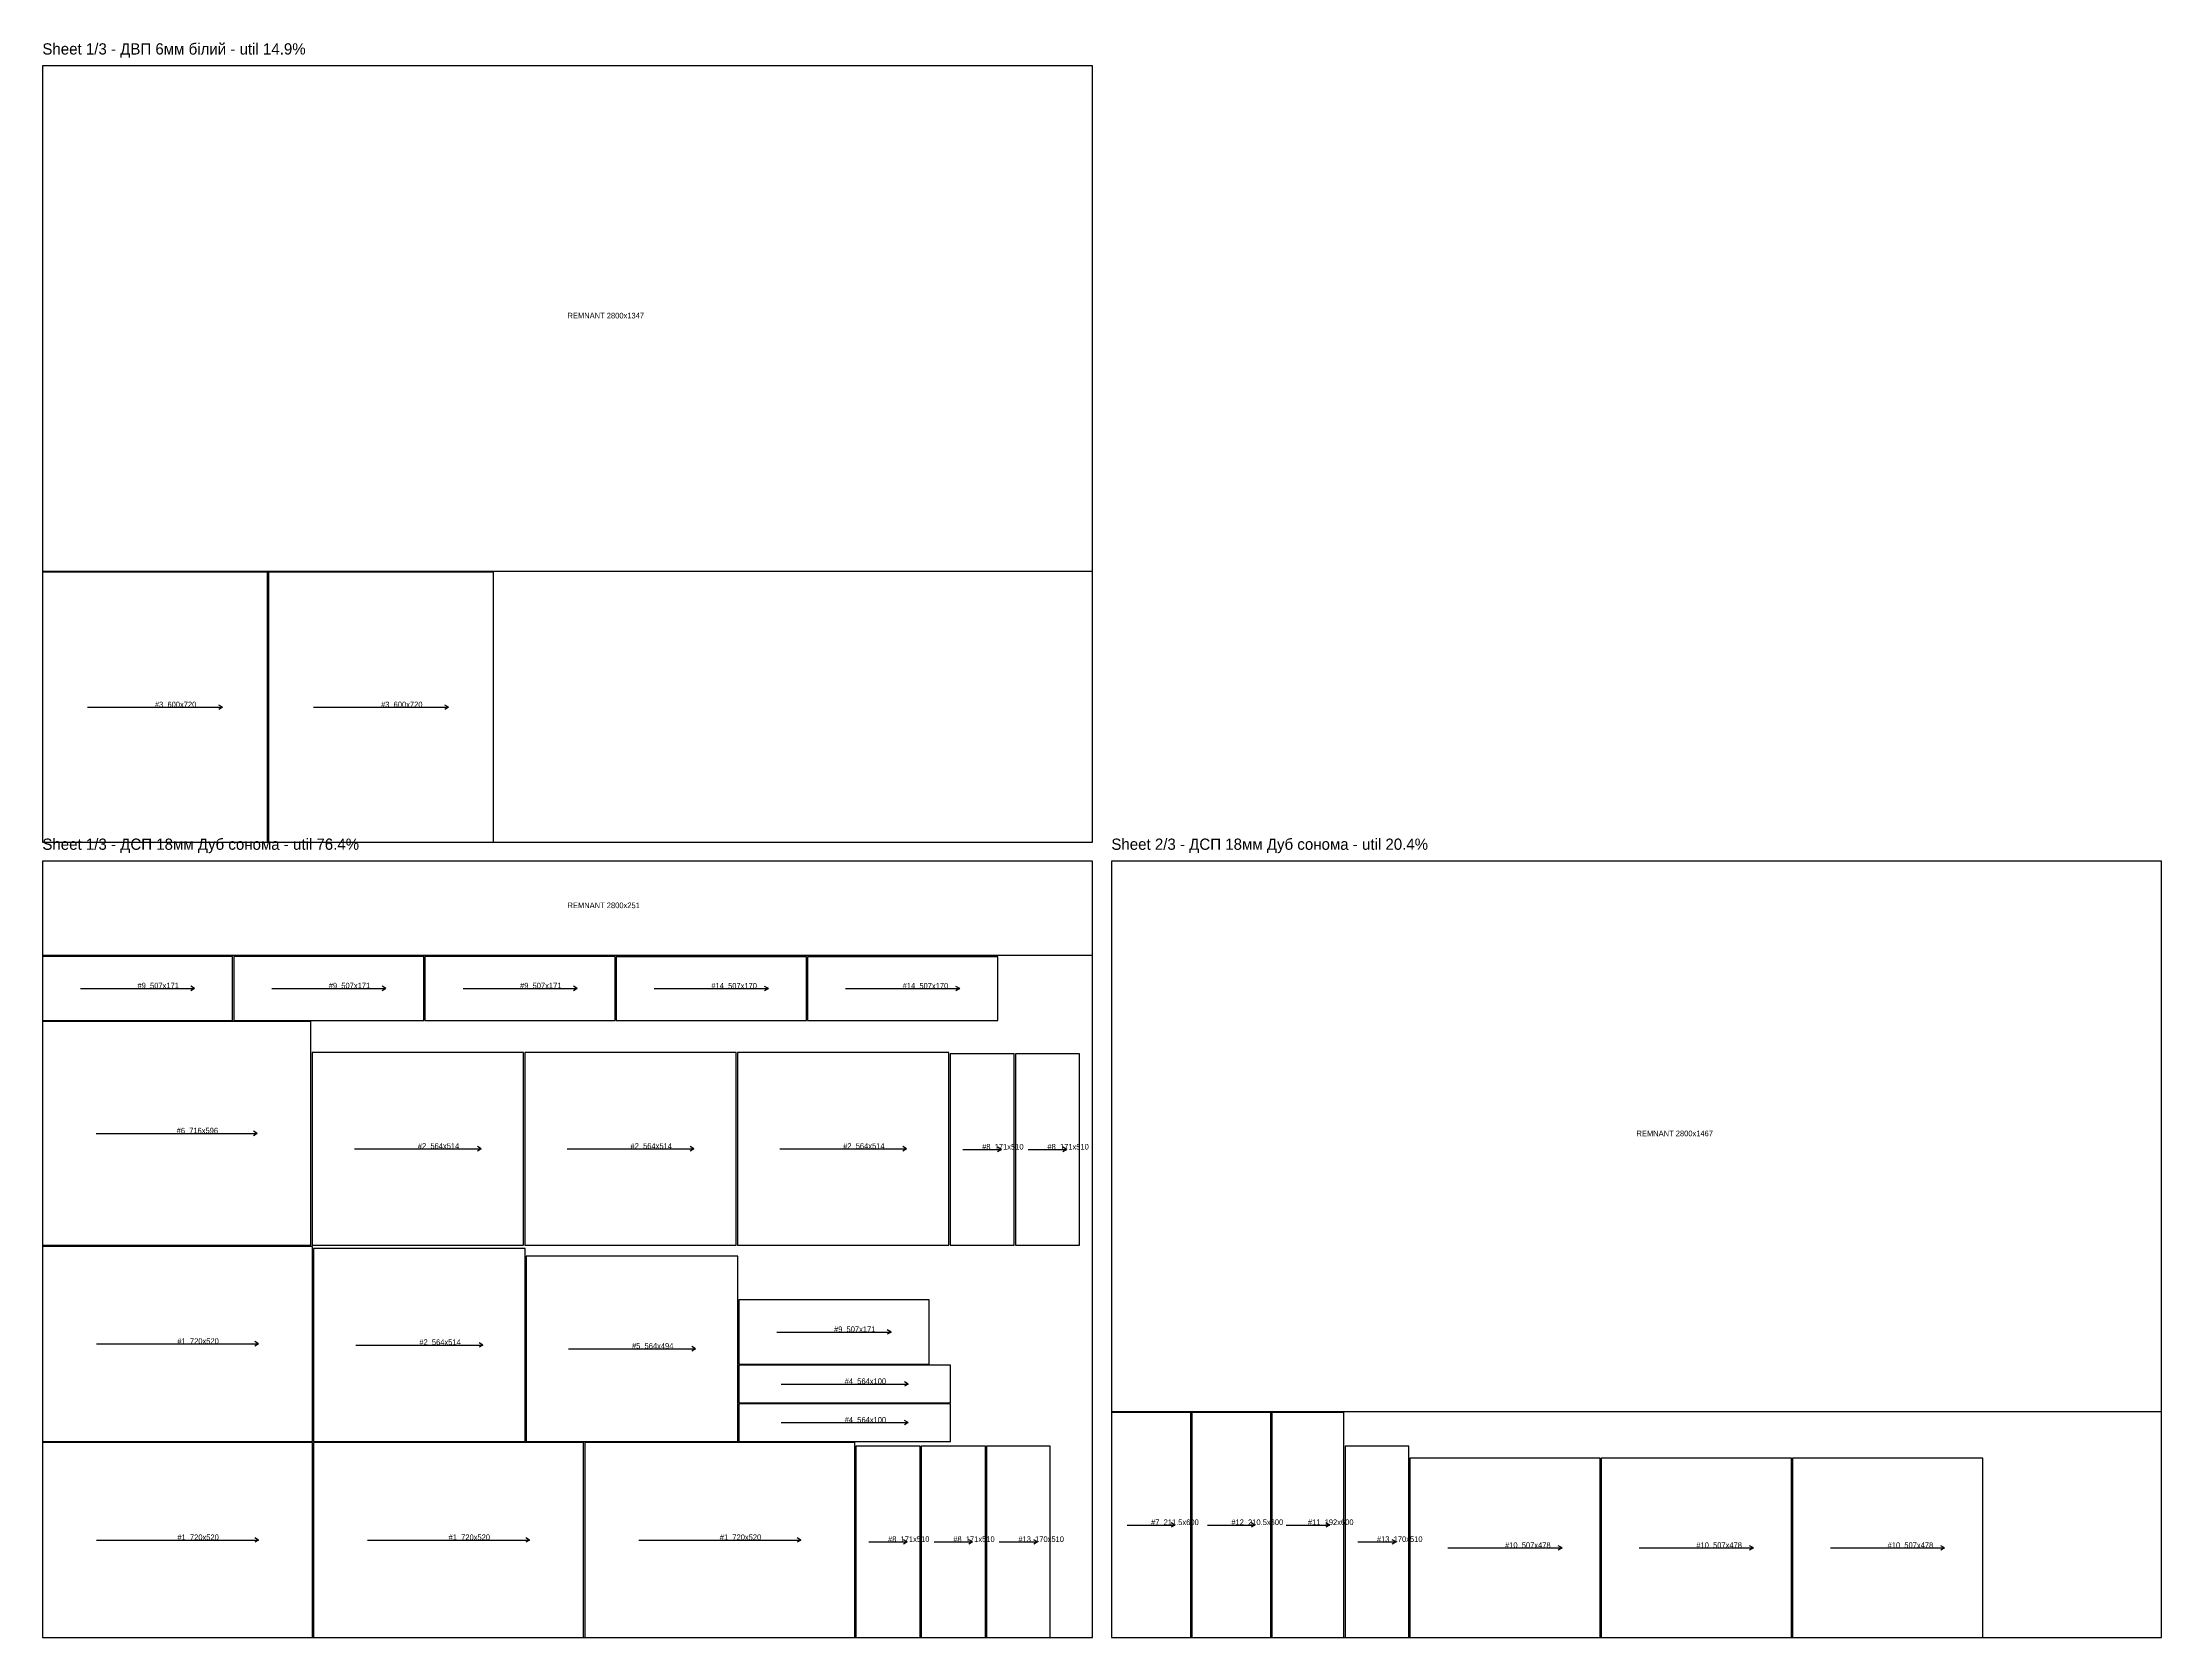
# Model space of a CAD drawing. Extents: x 0 to 5650, y 0 to 4252.
import ezdxf

# ---------------------------------------------------------------- set-up
doc = ezdxf.new("R2010")
doc.units = 0
for name, color, linetype in [('GRAIN', 7, 'CONTINUOUS'), ('INFO', 7, 'CONTINUOUS'), ('OUTLINE', 7, 'CONTINUOUS'), ('REMNANT', 7, 'CONTINUOUS'), ('SHEET', 7, 'CONTINUOUS')]:
    doc.layers.add(name, color=color, linetype=linetype)

msp = doc.modelspace()

# ---------------------------------------------------------------- linework, layer by layer
at = {"layer": 'GRAIN'}
for p, q in [((480, 2480), (470, 2486)), ((1083, 2480), (1073, 2486)), ((120, 2480), (480, 2480)), ((480, 2480), (470, 2474)), ((723, 2480), (1083, 2480)), ((1083, 2480), (1073, 2474)), ((101.4, 1730.5), (405.6, 1730.5)), ((405.6, 1730.5), (395.6, 1736.5)), ((405.6, 1730.5), (395.6, 1724.5)), ((611.4, 1730.5), (915.6, 1730.5)), ((915.6, 1730.5), (905.6, 1736.5)), ((915.6, 1730.5), (905.6, 1724.5)), ((1121.4, 1730.5), (1425.6, 1730.5)), ((1425.6, 1730.5), (1415.6, 1736.5)), ((1425.6, 1730.5), (1415.6, 1724.5)), ((1631.4, 1730), (1935.6, 1730)), ((1935.6, 1730), (1925.6, 1736)), ((1935.6, 1730), (1925.6, 1724)), ((2141.4, 1730), (2445.6, 1730)), ((2445.6, 1730), (2435.6, 1736)), ((2445.6, 1730), (2435.6, 1724)), ((143.2, 1344), (572.8, 1344)), ((572.8, 1344), (562.8, 1350)), ((572.8, 1344), (562.8, 1338)), ((831.8, 1303), (1170.2, 1303)), ((1170.2, 1303), (1160.2, 1309)), ((1170.2, 1303), (1160.2, 1297)), ((1398.8, 1303), (1737.2, 1303)), ((1737.2, 1303), (1727.2, 1309)), ((1737.2, 1303), (1727.2, 1297)), ((1965.8, 1303), (2304.2, 1303)), ((2304.2, 1303), (2294.2, 1309)), ((2304.2, 1303), (2294.2, 1297)), ((2454.2, 1301), (2556.8, 1301)), ((2556.8, 1301), (2546.8, 1307)), ((2556.8, 1301), (2546.8, 1295)), ((2628.2, 1301), (2730.8, 1301)), ((2730.8, 1301), (2720.8, 1307)), ((2730.8, 1301), (2720.8, 1295)), ((1958.4, 814.5), (2262.6, 814.5)), ((2262.6, 814.5), (2252.6, 820.5)), ((2262.6, 814.5), (2252.6, 808.5)), ((144, 783), (576, 783)), ((576, 783), (566, 789)), ((576, 783), (566, 777)), ((835.8, 780), (1174.2, 780)), ((1174.2, 780), (1164.2, 786)), ((1174.2, 780), (1164.2, 774)), ((1402.8, 770), (1741.2, 770)), ((1741.2, 770), (1731.2, 776)), ((1741.2, 770), (1731.2, 764)), ((2308.2, 676), (2298.2, 682)), ((1969.8, 676), (2308.2, 676)), ((2308.2, 676), (2298.2, 670)), ((1969.8, 573), (2308.2, 573)), ((2308.2, 573), (2298.2, 579)), ((2308.2, 573), (2298.2, 567)), ((2892.3, 300), (3019.2, 300)), ((3019.2, 300), (3009.2, 306)), ((3019.2, 300), (3009.2, 294)), ((3106.6, 300), (3232.9, 300)), ((3232.9, 300), (3222.9, 306)), ((3232.9, 300), (3222.9, 294)), ((3316.4, 300), (3431.6, 300)), ((3431.6, 300), (3421.6, 306)), ((3431.6, 300), (3421.6, 294)), ((144, 260), (576, 260)), ((576, 260), (566, 266)), ((576, 260), (566, 254)), ((867, 260), (1299, 260)), ((1299, 260), (1289, 266)), ((1299, 260), (1289, 254)), ((1590, 260), (2022, 260)), ((2022, 260), (2012, 266)), ((2022, 260), (2012, 254)), ((2203.2, 255), (2305.8, 255)), ((2305.8, 255), (2295.8, 261)), ((2305.8, 255), (2295.8, 249)), ((2377.2, 255), (2479.8, 255)), ((2479.8, 255), (2469.8, 261)), ((2479.8, 255), (2469.8, 249)), ((2551, 255), (2653, 255)), ((2653, 255), (2643, 261)), ((2653, 255), (2643, 249)), ((3507, 255), (3609, 255)), ((3609, 255), (3599, 261)), ((3609, 255), (3599, 249)), ((3747.4, 239), (4051.6, 239)), ((4051.6, 239), (4041.6, 245)), ((4051.6, 239), (4041.6, 233)), ((4257.4, 239), (4561.6, 239)), ((4561.6, 239), (4551.6, 245)), ((4561.6, 239), (4551.6, 233)), ((4767.4, 239), (5071.6, 239)), ((5071.6, 239), (5061.6, 245)), ((5071.6, 239), (5061.6, 233))]:
    msp.add_line(p, q, dxfattribs=at)
at = {"layer": 'OUTLINE'}
for points in [[(0, 2120), (600, 2120), (600, 2840), (0, 2840)], [(603, 2120), (1203, 2120), (1203, 2840), (603, 2840)], [(0, 1645), (507, 1645), (507, 1816), (0, 1816)], [(510, 1645), (1017, 1645), (1017, 1816), (510, 1816)], [(1020, 1645), (1527, 1645), (1527, 1816), (1020, 1816)], [(1530, 1645), (2037, 1645), (2037, 1815), (1530, 1815)], [(2040, 1645), (2547, 1645), (2547, 1815), (2040, 1815)], [(0, 1046), (716, 1046), (716, 1642), (0, 1642)], [(719, 1046), (1283, 1046), (1283, 1560), (719, 1560)], [(1286, 1046), (1850, 1046), (1850, 1560), (1286, 1560)], [(1853, 1046), (2417, 1046), (2417, 1560), (1853, 1560)], [(2420, 1046), (2591, 1046), (2591, 1556), (2420, 1556)], [(2594, 1046), (2765, 1046), (2765, 1556), (2594, 1556)], [(0, 523), (720, 523), (720, 1043), (0, 1043)], [(723, 523), (1287, 523), (1287, 1037), (723, 1037)], [(1290, 523), (1854, 523), (1854, 1017), (1290, 1017)], [(1857, 729), (2364, 729), (2364, 900), (1857, 900)], [(1857, 626), (2421, 626), (2421, 726), (1857, 726)], [(1857, 523), (2421, 523), (2421, 623), (1857, 623)], [(2850, 0), (3061.5, 0), (3061.5, 600), (2850, 600)], [(3064.5, 0), (3275, 0), (3275, 600), (3064.5, 600)], [(3278, 0), (3470, 0), (3470, 600), (3278, 600)], [(0, 0), (720, 0), (720, 520), (0, 520)], [(723, 0), (1443, 0), (1443, 520), (723, 520)], [(1446, 0), (2166, 0), (2166, 520), (1446, 520)], [(2169, 0), (2340, 0), (2340, 510), (2169, 510)], [(2343, 0), (2514, 0), (2514, 510), (2343, 510)], [(2517, 0), (2687, 0), (2687, 510), (2517, 510)], [(3473, 0), (3643, 0), (3643, 510), (3473, 510)], [(3646, 0), (4153, 0), (4153, 478), (3646, 478)], [(4156, 0), (4663, 0), (4663, 478), (4156, 478)], [(4666, 0), (5173, 0), (5173, 478), (4666, 478)]]:
    msp.add_lwpolyline(points, close=True, dxfattribs=at)
at = {"layer": 'REMNANT'}
for points in [[(0, 2843), (2800, 2843), (2800, 4190), (0, 4190)], [(0, 1819), (2800, 1819), (2800, 2070), (0, 2070)], [(2850, 603), (5650, 603), (5650, 2070), (2850, 2070)]]:
    msp.add_lwpolyline(points, close=True, dxfattribs=at)
at = {"layer": 'SHEET'}
for points in [[(0, 2120), (2800, 2120), (2800, 4190), (0, 4190)], [(0, 0), (2800, 0), (2800, 2070), (0, 2070)], [(2850, 0), (5650, 0), (5650, 2070), (2850, 2070)]]:
    msp.add_lwpolyline(points, close=True, dxfattribs=at)

# ---------------------------------------------------------------- texts
at = {"layer": 'INFO'}
for s, height, p in [('Sheet 1/3 - ДВП 6мм білий - util 14.9%', 30, (0, 4220)), ('#3  600x720', 15, (300, 2480)), ('#3  600x720', 15, (903, 2480)), ('Sheet 1/3 - ДСП 18мм Дуб сонома - util 76.4%', 30, (0, 2100)), ('Sheet 2/3 - ДСП 18мм Дуб сонома - util 20.4%', 30, (2850, 2100)), ('#9  507x171', 15, (253.5, 1730.5)), ('#9  507x171', 15, (763.5, 1730.5)), ('#9  507x171', 15, (1273.5, 1730.5)), ('#14  507x170', 15, (1783.5, 1730)), ('#14  507x170', 15, (2293.5, 1730)), ('#6  716x596', 15, (358, 1344)), ('#2  564x514', 15, (1001, 1303)), ('#2  564x514', 15, (1568, 1303)), ('#2  564x514', 15, (2135, 1303)), ('#8  171x510', 15, (2505.5, 1301)), ('#8  171x510', 15, (2679.5, 1301)), ('#1  720x520', 15, (360, 783)), ('#2  564x514', 15, (1005, 780)), ('#9  507x171', 15, (2110.5, 814.5)), ('#5  564x494', 15, (1572, 770)), ('#4  564x100', 15, (2139, 676)), ('#4  564x100', 15, (2139, 573)), ('#7  211.5x600', 15, (2955.8, 300)), ('#12  210.5x600', 15, (3169.8, 300)), ('#11  192x600', 15, (3374, 300)), ('#1  720x520', 15, (360, 260)), ('#1  720x520', 15, (1083, 260)), ('#1  720x520', 15, (1806, 260)), ('#8  171x510', 15, (2254.5, 255)), ('#8  171x510', 15, (2428.5, 255)), ('#13  170x510', 15, (2602, 255)), ('#13  170x510', 15, (3558, 255)), ('#10  507x478', 15, (3899.5, 239)), ('#10  507x478', 15, (4409.5, 239)), ('#10  507x478', 15, (4919.5, 239))]:
    msp.add_text(s, height=height, dxfattribs=at).set_placement(p)
at = {"layer": 'REMNANT'}
for s, p in [('REMNANT 2800x1347', (1400, 3516.5)), ('REMNANT 2800x251', (1400, 1944.5)), ('REMNANT 2800x1467', (4250, 1336.5))]:
    msp.add_text(s, height=15, dxfattribs=at).set_placement(p)

doc.saveas('drawing.dxf')
